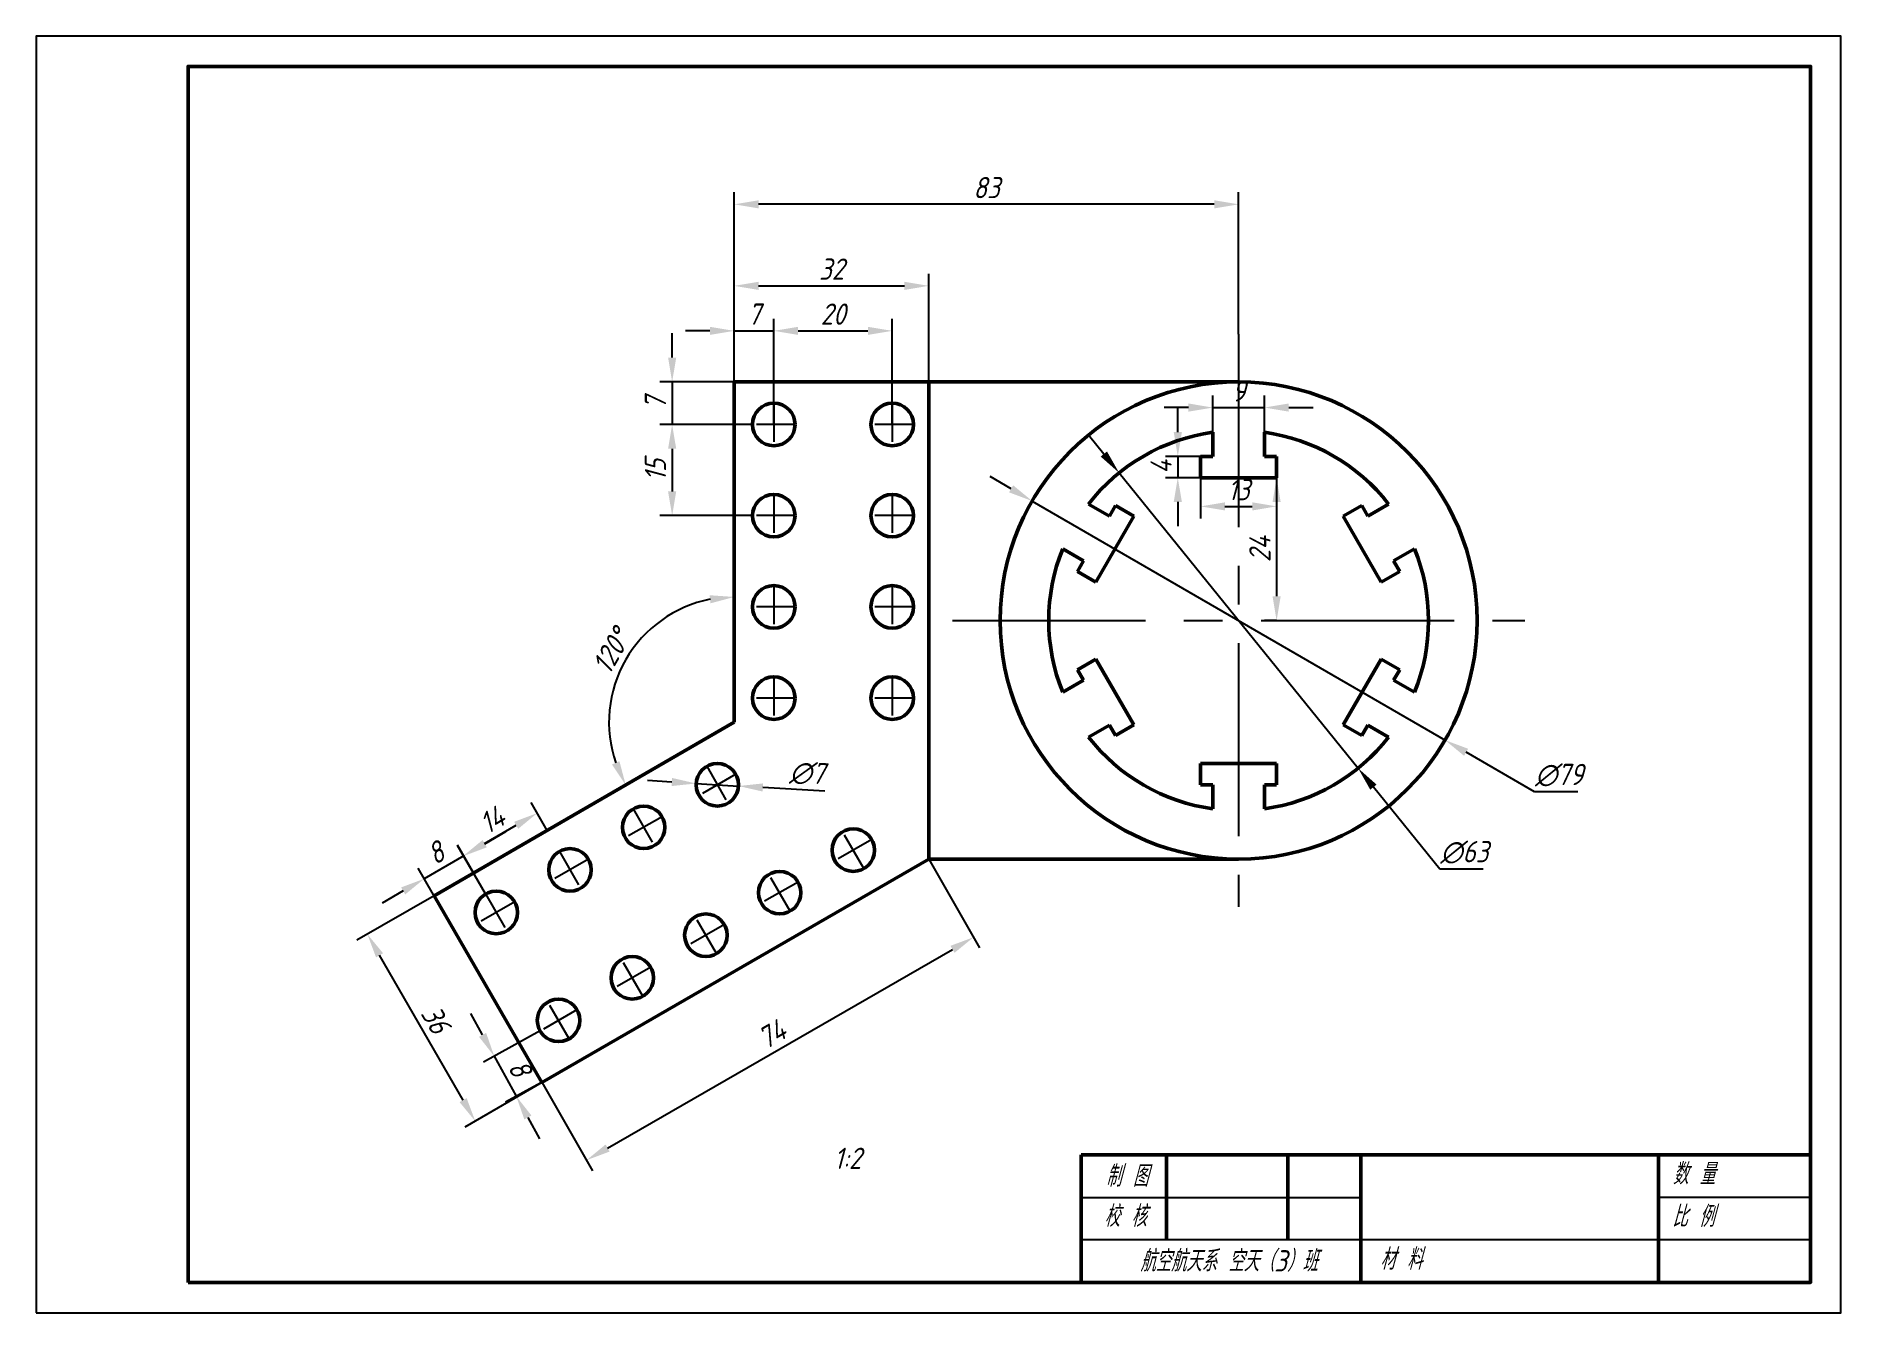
# Model space of a CAD drawing. Header units: millimetres. Extents: x 1 to 2971, y 6 to 1476.
# Drawn here: x 446.5 to 743.5, y 5.6 to 215.6 of the extents above; entities that cross this region are included whole.
import ezdxf

# ---------------------------------------------------------------- set-up
doc = ezdxf.new("R2010")
doc.units = ezdxf.units.MM
doc.linetypes.add('CENTER', pattern=[50.8, 31.75, -6.35, 6.35, -6.35])
for name, color, linetype, lineweight in [('尺寸标注', 7, 'Continuous', 25), ('文字标注', 7, 'Continuous', 25), ('点画线', 1, 'CENTER', 25), ('粗实线', 7, 'Continuous', 50), ('细实线', 3, 'Continuous', 25)]:
    doc.layers.add(name, color=color, linetype=linetype, lineweight=lineweight)
doc.styles.add('国标汉字', font='gbeitc.shx', dxfattribs={"height": 3.5, "bigfont": 'gbcbig.shx'})

msp = doc.modelspace()

# ---------------------------------------------------------------- texts
at = {"layer": '尺寸标注', "style": '国标汉字'}
msp.add_text('1:2', height=3.5, dxfattribs=at).set_placement((577.76, 29.32))
at = {"layer": '尺寸标注', "char_height": 3.5, "attachment_point": 5, "style": '国标汉字'}
for s, insert in [('83', (602.86, 190.73)), ('32', (577.36, 177.32)), ('7', (564.61, 169.92)), ('20', (577.61, 169.92)), ('9', (644.36, 157.3)), ('13', (644.36, 141.05)), ('∅79', (697.1, 94.09)), ('∅63', (681.51, 81.39))]:
    msp.add_mtext(s, dxfattribs=dict(at, insert=insert))
for s, insert, rotation in [('7', (548.39, 155.27), 90), ('15', (548.39, 144.27), 90), ('4', (631.6, 144.77), 90), ('24', (647.86, 131.27), 90), ('120°', (541.12, 114.47), 60), ('∅7', (573.33, 94.38), 356.5561), ('14', (521.5, 86.73), 30), ('8', (512.22, 81.31), 30), ('36', (512.24, 53.93), 300), ('74', (567.53, 51.48), 29.9353), ('8', (526.08, 45.9), 298.7608)]:
    msp.add_mtext(s, dxfattribs=dict(at, insert=insert, rotation=rotation))
at = {"layer": '文字标注', "style": '国标汉字'}
for s, p in [('制 图', (622.51, 26.41)), ('数 量', (715.79, 26.76)), ('校 核', (622.24, 19.81)), ('比 例', (715.68, 19.77)), ('航空航天系 空天（3）班', (628.14, 12.45)), ('材 料', (667.62, 12.74))]:
    msp.add_text(s, height=3.5, dxfattribs=at).set_placement(p)

# ---------------------------------------------------------------- linework, layer by layer
at = {"layer": '尺寸标注'}
for p, q in [((561.36, 158.77), (561.36, 189.98)), ((640.36, 187.98), (565.36, 187.98)), ((644.36, 166.62), (644.36, 189.98)), ((561.36, 158.77), (561.36, 176.57)), ((593.36, 158.77), (593.36, 176.57)), ((565.36, 174.57), (589.36, 174.57)), ((551.14, 162.77), (551.14, 166.77)), ((557.36, 167.17), (553.36, 167.17)), ((561.36, 158.77), (561.36, 169.17)), ((561.36, 167.17), (567.86, 167.17)), ((567.86, 151.77), (567.86, 169.17)), ((567.86, 155.27), (567.86, 169.17)), ((571.86, 167.17), (583.36, 167.17)), ((571.86, 167.17), (575.86, 167.17)), ((587.36, 151.77), (587.36, 169.17)), ((561.36, 158.77), (549.14, 158.77)), ((551.14, 158.77), (551.14, 151.77)), ((636.11, 154.55), (632.11, 154.55)), ((634.35, 150.52), (634.35, 154.52)), ((640.11, 150.48), (640.11, 156.55)), ((640.11, 154.55), (648.61, 154.55)), ((648.61, 150.48), (648.61, 156.55)), ((652.61, 154.55), (656.61, 154.55)), ((564.36, 151.77), (549.14, 151.77)), ((564.36, 151.77), (549.14, 151.77)), ((622.18, 146.91), (619.67, 150.02)), ((551.14, 147.77), (551.14, 140.77)), ((551.14, 147.77), (551.14, 143.77)), ((638.11, 146.52), (632.35, 146.52)), ((634.35, 146.52), (634.35, 143.02)), ((606.93, 141.18), (603.47, 143.19)), ((624.7, 143.81), (664.02, 95.23)), ((638.11, 143.02), (632.35, 143.02)), ((638.11, 143.02), (638.11, 136.3)), ((650.61, 143.02), (648.61, 143.02)), ((650.61, 143.02), (650.61, 136.3)), ((564.36, 136.77), (549.14, 136.77)), ((610.39, 139.18), (678.33, 99.85)), ((634.35, 139.02), (634.35, 135.02)), ((642.11, 138.3), (646.61, 138.3)), ((650.61, 139.02), (650.61, 123.52)), ((650.61, 119.52), (648.61, 119.52)), ((693.04, 91.34), (681.79, 97.85)), ((551.09, 92.96), (547.1, 93.21)), ((555.08, 92.72), (562.07, 92.3)), ((677.45, 78.64), (666.54, 92.12)), ((530.58, 85.01), (527.94, 89.58)), ((576.27, 91.45), (566.06, 92.06)), ((700.16, 91.34), (693.04, 91.34)), ((520.28, 82.85), (525.48, 85.85)), ((520.3, 82.8), (523.77, 84.8)), ((516.84, 80.8), (510.35, 77.05)), ((518.45, 78.01), (515.82, 82.58)), ((520.45, 74.55), (515.84, 82.53)), ((593.36, 80.27), (601.74, 65.71)), ((513.96, 70.8), (509.35, 78.78)), ((684.58, 78.64), (677.45, 78.64)), ((511.96, 74.26), (499.26, 66.93)), ((506.88, 75.05), (503.42, 73.05)), ((540.52, 32.76), (597.28, 65.44)), ((516.74, 40.65), (502.99, 64.46)), ((519.94, 51.37), (518.02, 54.88)), ((529.42, 52.01), (520.11, 46.9)), ((521.87, 47.86), (525.48, 41.29)), ((533.03, 45.43), (523.72, 40.33)), ((529.71, 43.52), (517.01, 36.18)), ((529.67, 43.59), (538.05, 29.03)), ((527.4, 37.78), (529.33, 34.28))]:
    msp.add_line(p, q, dxfattribs=at)
msp.add_arc((561.36, 102.78), 20.62, 101.1332, 198.8668, dxfattribs=at)
for points in [[(565.36, 188.64), (565.36, 187.31), (561.36, 187.98)], [(640.36, 188.64), (640.36, 187.31), (644.36, 187.98)], [(565.36, 175.24), (565.36, 173.9), (561.36, 174.57)], [(589.36, 175.24), (589.36, 173.9), (593.36, 174.57)], [(557.36, 167.83), (557.36, 166.5), (561.36, 167.17)], [(571.86, 167.83), (571.86, 166.5), (567.86, 167.17)], [(571.86, 167.83), (571.86, 166.5), (567.86, 167.17)], [(583.36, 167.83), (583.36, 166.5), (587.36, 167.17)], [(550.47, 162.77), (551.81, 162.77), (551.14, 158.77)], [(636.11, 155.22), (636.11, 153.88), (640.11, 154.55)], [(652.61, 155.22), (652.61, 153.88), (648.61, 154.55)], [(550.47, 147.77), (551.81, 147.77), (551.14, 151.77)], [(550.47, 147.77), (551.81, 147.77), (551.14, 151.77)], [(633.68, 150.52), (635.02, 150.52), (634.35, 146.52)], [(622.7, 147.33), (621.66, 146.49), (624.7, 143.81)], [(633.68, 139.02), (635.02, 139.02), (634.35, 143.02)], [(649.94, 139.02), (651.28, 139.02), (650.61, 143.02)], [(550.47, 140.77), (551.81, 140.77), (551.14, 136.77)], [(607.26, 141.76), (606.59, 140.6), (610.39, 139.18)], [(642.11, 138.96), (642.11, 137.63), (638.11, 138.3)], [(646.61, 138.96), (646.61, 137.63), (650.61, 138.3)], [(557.31, 123.68), (557.44, 122.35), (561.36, 123.4)], [(649.94, 123.52), (651.28, 123.52), (650.61, 119.52)], [(682.13, 98.43), (681.46, 97.27), (678.33, 99.85)], [(542.46, 96.39), (541.24, 95.84), (543.5, 92.47)], [(667.06, 92.54), (666.02, 91.7), (664.02, 95.23)], [(551.13, 93.63), (551.05, 92.3), (555.08, 92.72)], [(566.1, 92.73), (566.02, 91.4), (562.07, 92.3)], [(525.14, 86.42), (525.81, 85.27), (528.94, 87.85)], [(519.95, 83.42), (520.61, 82.27), (516.82, 80.85)], [(519.97, 83.38), (520.64, 82.22), (516.84, 80.8)], [(506.55, 75.63), (507.21, 74.47), (510.35, 77.05)], [(503.57, 64.8), (502.41, 64.13), (500.99, 67.93)], [(596.95, 66.02), (597.61, 64.87), (600.75, 67.44)], [(520.53, 51.69), (519.36, 51.05), (521.87, 47.86)], [(517.32, 40.98), (516.16, 40.31), (518.74, 37.18)], [(527.99, 38.1), (526.82, 37.46), (525.48, 41.29)], [(540.19, 33.34), (540.85, 32.18), (537.05, 30.76)]]:
    msp.add_solid(points, dxfattribs=at)
at = {"layer": '点画线'}
for p, q in [((644.36, 166.62), (644.36, 72.42)), ((597.26, 119.52), (691.46, 119.52))]:
    msp.add_line(p, q, dxfattribs=at)
at = {"layer": '点画线', "ltscale": 0.2}
for p, q in [((567.86, 155.27), (567.86, 148.27)), ((587.36, 155.27), (587.36, 148.27)), ((571.36, 151.77), (564.36, 151.77)), ((590.86, 151.77), (583.86, 151.77)), ((567.86, 140.27), (567.86, 133.27)), ((587.36, 140.27), (587.36, 133.27)), ((571.36, 136.77), (564.36, 136.77)), ((590.86, 136.77), (583.86, 136.77)), ((567.86, 125.27), (567.86, 118.27)), ((587.36, 125.27), (587.36, 118.27)), ((571.36, 121.77), (564.36, 121.77)), ((590.86, 121.77), (583.86, 121.77)), ((587.36, 110.27), (587.36, 103.27)), ((590.86, 106.77), (583.86, 106.77)), ((549.48, 87.26), (543.42, 83.76)), ((544.7, 88.55), (548.2, 82.48)), ((583.98, 83.51), (577.92, 80.01)), ((582.7, 78.73), (579.2, 84.79)), ((537.36, 80.26), (531.3, 76.76)), ((532.58, 81.55), (536.08, 75.48)), ((570.58, 71.73), (567.08, 77.79)), ((520.45, 74.55), (523.95, 68.48)), ((571.86, 76.51), (565.79, 73.01)), ((525.23, 73.26), (519.17, 69.76)), ((559.73, 69.51), (553.67, 66.01)), ((558.45, 64.73), (554.95, 70.79)), ((547.61, 62.51), (541.55, 59.01)), ((546.33, 57.73), (542.83, 63.79)), ((534.2, 50.73), (530.7, 56.79)), ((535.48, 55.51), (529.42, 52.01))]:
    msp.add_line(p, q, dxfattribs=at)
at = {"layer": '点画线', "ltscale": 0.2, "transparency": 33554687}
for p, q in [((567.86, 110.27), (567.86, 103.27)), ((571.36, 106.77), (564.36, 106.77))]:
    msp.add_line(p, q, dxfattribs=at)
at = {"layer": '点画线', "color": 1, "ltscale": 0.2}
for p, q in [((556.83, 95.55), (560.33, 89.48)), ((561.61, 94.26), (555.54, 90.76))]:
    msp.add_line(p, q, dxfattribs=at)
at = {"layer": '粗实线'}
for p, q in [((644.36, 158.77), (561.36, 158.77)), ((561.36, 158.77), (561.36, 102.78)), ((593.36, 158.77), (593.36, 80.27)), ((640.11, 150.48), (640.11, 146.52)), ((648.61, 150.48), (648.61, 146.52)), ((638.11, 146.52), (640.11, 146.52)), ((638.11, 146.52), (638.11, 143.02)), ((650.61, 146.52), (648.61, 146.52)), ((650.61, 146.52), (650.61, 143.02)), ((638.11, 143.02), (650.61, 143.02)), ((619.67, 138.68), (623.1, 136.7)), ((620.88, 125.85), (627.13, 136.68)), ((624.1, 138.43), (623.1, 136.7)), ((624.1, 138.43), (627.13, 136.68)), ((664.62, 138.43), (661.59, 136.68)), ((661.59, 136.68), (667.84, 125.85)), ((664.62, 138.43), (665.62, 136.7)), ((669.05, 138.68), (665.62, 136.7)), ((615.42, 131.31), (618.85, 129.33)), ((673.3, 131.31), (669.87, 129.33)), ((617.85, 127.6), (618.85, 129.33)), ((670.87, 127.6), (669.87, 129.33)), ((617.85, 127.6), (620.88, 125.85)), ((670.87, 127.6), (667.84, 125.85)), ((617.85, 111.43), (620.88, 113.18)), ((627.13, 102.35), (620.88, 113.18)), ((667.84, 113.18), (661.59, 102.35)), ((670.87, 111.43), (667.84, 113.18)), ((617.85, 111.43), (618.85, 109.7)), ((670.87, 111.43), (669.87, 109.7)), ((615.42, 107.72), (618.85, 109.7)), ((673.3, 107.72), (669.87, 109.7)), ((511.96, 74.26), (561.36, 102.78)), ((619.67, 100.36), (623.1, 102.33)), ((624.1, 100.6), (623.1, 102.33)), ((624.1, 100.6), (627.13, 102.35)), ((664.62, 100.6), (661.59, 102.35)), ((664.62, 100.6), (665.62, 102.33)), ((669.05, 100.36), (665.62, 102.33)), ((650.61, 96.02), (638.11, 96.02)), ((638.11, 92.52), (638.11, 96.02)), ((650.61, 92.52), (650.61, 96.02)), ((638.11, 92.52), (640.11, 92.52)), ((640.11, 88.56), (640.11, 92.52)), ((650.61, 92.52), (648.61, 92.52)), ((648.61, 88.56), (648.61, 92.52)), ((593.36, 80.27), (529.71, 43.52)), ((593.36, 80.27), (644.36, 80.27)), ((529.71, 43.52), (511.96, 74.26)), ((738.47, 31.65), (618.47, 31.65)), ((618.47, 31.65), (618.47, 10.65)), ((632.47, 17.65), (632.47, 31.65)), ((652.47, 17.65), (652.47, 31.65)), ((664.47, 10.65), (664.47, 31.65)), ((713.47, 10.65), (713.47, 31.65))]:
    msp.add_line(p, q, dxfattribs=at)
msp.add_lwpolyline([(471.47, 10.65), (738.47, 10.65), (738.47, 210.65), (471.47, 210.65)], close=True, dxfattribs=at)
for centre, radius in [((644.36, 119.52), 39.25), ((567.86, 151.77), 3.5), ((587.36, 151.77), 3.5), ((567.86, 136.77), 3.5), ((587.36, 136.77), 3.5), ((567.86, 121.77), 3.5), ((587.36, 121.77), 3.5), ((567.86, 106.77), 3.5), ((587.36, 106.77), 3.5), ((558.58, 92.51), 3.5), ((546.45, 85.51), 3.5), ((580.95, 81.76), 3.5), ((534.33, 78.51), 3.5), ((568.83, 74.76), 3.5), ((522.2, 71.51), 3.5), ((556.7, 67.76), 3.5), ((544.58, 60.76), 3.5), ((532.45, 53.76), 3.5)]:
    msp.add_circle(centre, radius, dxfattribs=at)
for start, end in [(97.8164, 142.1836), (37.8164, 82.1836), (157.8164, 202.1836), (337.8164, 22.1836), (217.8164, 262.1836), (277.8164, 322.1836)]:
    msp.add_arc((644.36, 119.52), 31.25, start, end, dxfattribs=at)
at = {"layer": '细实线'}
for p, q in [((618.47, 24.65), (664.47, 24.65)), ((738.47, 24.65), (713.47, 24.65)), ((738.47, 17.65), (618.47, 17.65))]:
    msp.add_line(p, q, dxfattribs=at)
msp.add_lwpolyline([(446.47, 5.65), (743.47, 5.65), (743.47, 215.65), (446.47, 215.65)], close=True, dxfattribs=at)

msp.set_redraw_order([(e.dxf.handle, doc.entitydb.next_handle()) for e in msp.query("TEXT MTEXT ATTDEF DIMENSION ARC_DIMENSION")])  # texts and dimensions are drawn at this point

doc.saveas('drawing.dxf')
